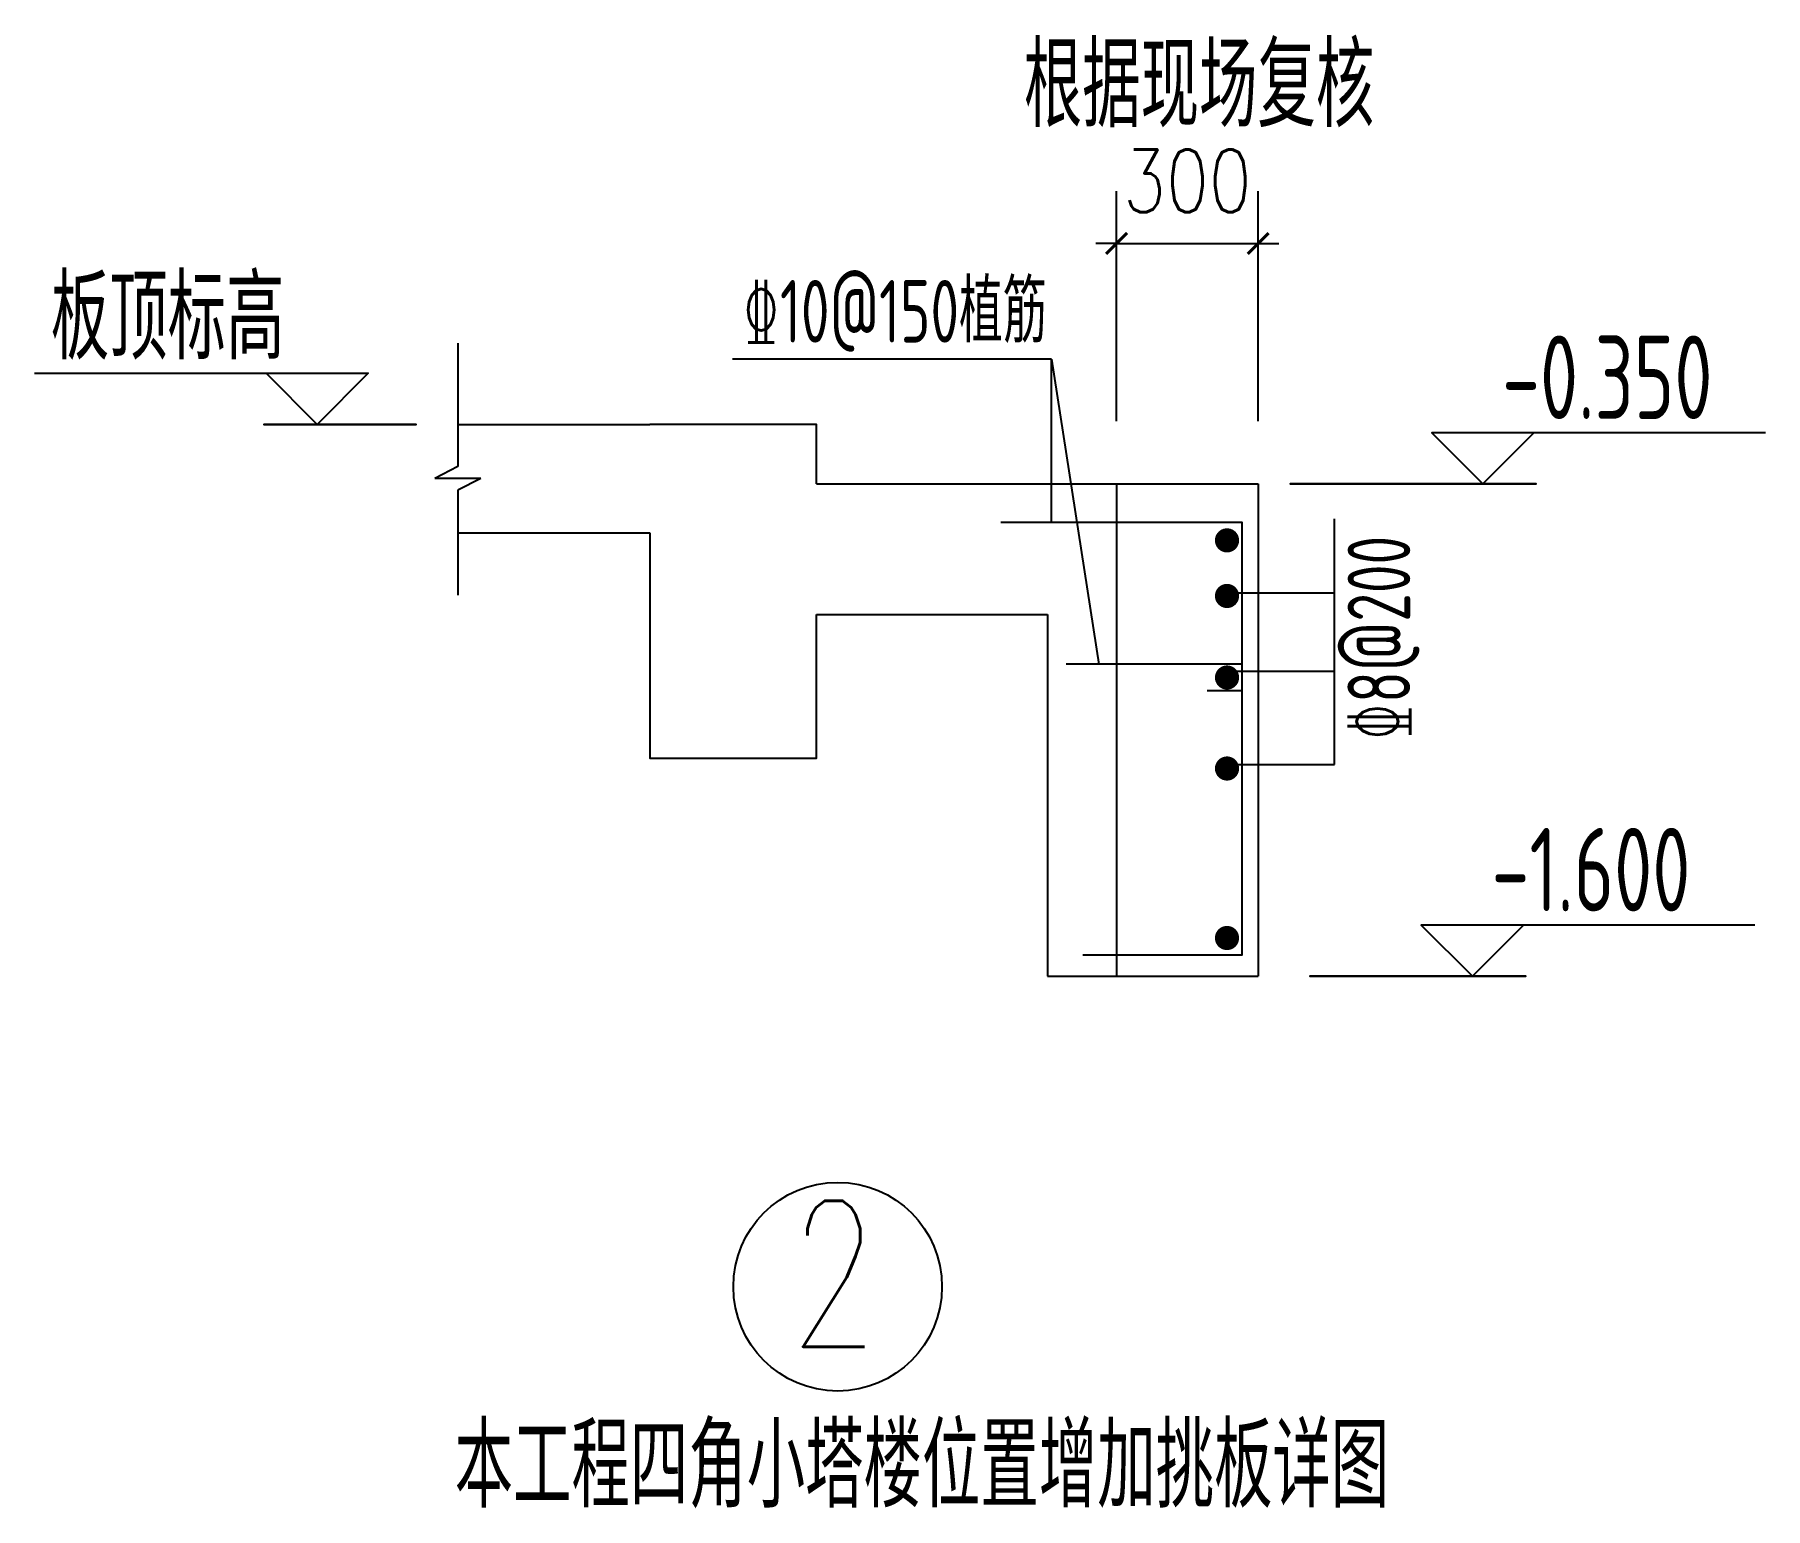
# Model space of a CAD drawing. Header units: millimetres. Extents: x 2998490 to 15040601, y 444546 to 7822218.
# Drawn here: x 14247443 to 14255739, y 7716222 to 7723286 of the extents above; entities that cross this region are included whole.
import ezdxf
from ezdxf.enums import TextEntityAlignment as Align

# ---------------------------------------------------------------- set-up
doc = ezdxf.new("R2010")
doc.units = ezdxf.units.MM
doc.header["$LTSCALE"] = 2000
doc.layers.add('3-ban', color=84, linetype='Continuous')
doc.styles.add('DIM_FONT', font='SIMPLEX', dxfattribs={"width": 0.8, "bigfont": 'HZTXT'})
doc.styles.add('STYLE3', font='tj-romans1.shx', dxfattribs={"width": 0.7, "bigfont": 'tj-hztxt1.shx'})
doc.styles.add('TSSD_Rein', font='Tssdeng.shx', dxfattribs={"width": 0.7, "bigfont": 'hztxt.shx'})
doc.dimstyles.new('DIMN100', dxfattribs={"dimtxt": 300, "dimasz": 100, "dimexe": 250, "dimexo": 300, "dimgap": 150, "dimtad": 1, "dimdec": 0, "dimzin": 0, "dimdsep": 46, "dimtxsty": 'DIM_FONT', "dimblk": 'ARCHTICK', "dimcen": 0.09, "dimclrt": 7, "dimazin": 2, "dimtfac": 1, "dimtdec": 0, "dimtix": 1, "dimtmove": 2, "dimatfit": 3, "dimldrblk": 'ARCHTICK', "dimfxl": 0, "dimtolj": 1, "dimtzin": 0, "dimarcsym": 0})

msp = doc.modelspace()

# ---------------------------------------------------------------- texts
at = {"layer": '3-ban', "style": 'TSSD_Rein', "width": 0.7}
for s, height, p in [('根据现场复核', 400, (14252184, 7722842.4)), ('板顶标高', 400, (14247520.4, 7721728.5)), ('%%13210@150植筋', 300, (14250835.3, 7721809.8)), ('-0.350', 400, (14254476.4, 7721443.6)), ('-1.600', 400, (14254425.8, 7719083.7)), ('本工程四角小塔楼位置增加挑板详图', 400, (14249456, 7716225.8))]:
    msp.add_text(s, height=height, dxfattribs=at).set_placement(p)
msp.add_text('%%1328@200', height=300, rotation=90, dxfattribs=at).set_placement((14254036.2, 7719903.1))
at = {"layer": '3-ban', "color": 2, "style": 'STYLE3', "width": 0.7}
msp.add_text('2', height=700, dxfattribs=at).set_placement((14251273.1, 7717346.8), align=Align.MIDDLE_CENTER)

# ---------------------------------------------------------------- blocks, each defined once
blk = doc.blocks.new('_ArchTick')
at = {"color": 0, "linetype": 'ByBlock', "const_width": 0.15}
blk.add_lwpolyline([(-0.5, -0.5), (0.5, 0.5)], dxfattribs=at)
blk = doc.blocks.new('*D2060')
at = {"layer": '3-ban', "color": 0, "lineweight": -2}
for p, q in [((14252629, 7721432.8), (14252629, 7722534.8)), ((14253307.1, 7721432.8), (14253307.1, 7722534.8)), ((14252629, 7722284.8), (14252529, 7722284.8)), ((14252629, 7722284.8), (14253307.1, 7722284.8)), ((14253307.1, 7722284.8), (14253407.1, 7722284.8))]:
    blk.add_line(p, q, dxfattribs=at)
at = {"layer": 'Defpoints', "color": 0}
for p in [(14253307.1, 7722284.8), (14252629, 7721132.8), (14253307.1, 7721132.8)]:
    blk.add_point(p, dxfattribs=at)
at = {"layer": '3-ban', "color": 0, "lineweight": -2, "xscale": 100, "yscale": 100, "zscale": 100}
blk.add_blockref('_ArchTick', (14252629, 7722284.8), dxfattribs=at)
at = {"layer": '3-ban', "color": 0, "lineweight": -2, "xscale": 100, "yscale": 100, "zscale": 100, "rotation": 180}
blk.add_blockref('_ArchTick', (14253307.1, 7722284.8), dxfattribs=at)
at = {"layer": '3-ban', "color": 7, "insert": (14252968.1, 7722584.8), "char_height": 300, "attachment_point": 5, "style": 'DIM_FONT'}
blk.add_mtext('\\A1;300', dxfattribs=at)

# ---------------------------------------------------------------- dimensions: what is measured, and where the dimension line sits
at = {"layer": '3-ban'}
dim = msp.add_linear_dim(base=(14253307.1, 7722284.8), p1=(14252629, 7721132.8), p2=(14253307.1, 7721132.8), text='300', dimstyle='DIMN100', dxfattribs=at)
dim.commit()
dim.dimension.update_dxf_attribs({"geometry": '*D2060', "text_midpoint": (14252968.1, 7722584.8)})

# ---------------------------------------------------------------- linework, layer by layer
at = {"layer": '3-ban'}
for p, q in [((14249471.2, 7721806.9), (14249471.2, 7721216.3)), ((14252316.3, 7721729.7), (14250788.1, 7721729.7)), ((14252316.3, 7720948.9), (14252316.3, 7721729.7)), ((14252316.3, 7721729.7), (14252543.1, 7720268.4)), ((14249471.2, 7721417.7), (14250390.9, 7721417.7)), ((14249471.2, 7721216.3), (14249360.5, 7721159)), ((14249581.9, 7721159), (14249360.5, 7721159)), ((14249581.9, 7721159), (14249471.2, 7721101.7)), ((14251190.9, 7721132.8), (14252629, 7721132.8)), ((14252629, 7721132.8), (14252629, 7718772.9)), ((14252629, 7721132.8), (14253307.1, 7721132.8)), ((14253307.1, 7721132.8), (14253307.1, 7718772.9)), ((14249471.2, 7721101.7), (14249471.2, 7720599.5)), ((14253673.9, 7719787), (14253673.9, 7720965.5)), ((14249471.2, 7720897.5), (14250390.9, 7720897.5)), ((14253144.4, 7720609.9), (14253673.9, 7720609.9)), ((14251190.9, 7720506.5), (14252297.8, 7720506.5)), ((14252297.8, 7720506.5), (14252297.8, 7718772.9)), ((14253144.4, 7720234.2), (14253673.9, 7720234.2)), ((14253144.4, 7719787), (14253673.9, 7719787)), ((14252297.8, 7718772.9), (14252629, 7718772.9)), ((14252629, 7718772.9), (14253307.1, 7718772.9))]:
    msp.add_line(p, q, dxfattribs=at)
at = {"layer": '3-ban', "color": 1}
for p, q in [((14253229.1, 7720268.4), (14252387.4, 7720268.4)), ((14253229.1, 7720139.9), (14253063.7, 7720139.9))]:
    msp.add_line(p, q, dxfattribs=at)
at = {"layer": '3-ban'}
for points in [[(14247442.8, 7721662.4), (14249041.4, 7721662.4), (14248796.8, 7721417.7), (14249271.4, 7721417.7), (14248541.1, 7721417.7), (14248796.8, 7721417.7), (14248552.2, 7721662.4)], [(14251190.9, 7721132.8), (14251190.9, 7721417.7), (14250390.9, 7721417.7)], [(14255738.5, 7721377.4), (14254139.9, 7721377.4), (14254384.5, 7721132.8), (14253460.1, 7721132.8), (14254640.2, 7721132.8), (14254384.5, 7721132.8), (14254629.1, 7721377.4)], [(14250390.9, 7720897.5), (14250390.9, 7719817.7), (14251190.9, 7719817.7), (14251190.9, 7720506.5)], [(14255688.1, 7719017.6), (14254089.4, 7719017.6), (14254334, 7718772.9), (14253554.8, 7718772.9), (14254589.7, 7718772.9), (14254334, 7718772.9), (14254578.7, 7719017.6)]]:
    msp.add_lwpolyline(points, dxfattribs=at)
at = {"layer": '3-ban', "color": 1}
msp.add_lwpolyline([(14252073.7, 7720948.9), (14253229.1, 7720948.9), (14253229.1, 7718873.7), (14252466.2, 7718873.7)], dxfattribs=at)
at = {"layer": '3-ban', "color": 1, "const_width": 57.9}
for points in [[(14253129.1, 7720861.7, 1), (14253187, 7720861.7, 1)], [(14253129.1, 7720595.3, 1), (14253187, 7720595.3, 1)], [(14253129.1, 7720204.3, 1), (14253187, 7720204.3, 1)], [(14253129.1, 7719768.2, 1), (14253187, 7719768.2, 1)], [(14253129.1, 7718955.9, 1), (14253187, 7718955.9, 1)]]:
    msp.add_lwpolyline(points, format="xyb", close=True, dxfattribs=at)
at = {"layer": '3-ban', "color": 1}
msp.add_circle((14251291.9, 7717284.6), 500, dxfattribs=at)

msp.set_redraw_order([(e.dxf.handle, doc.entitydb.next_handle()) for e in msp.query("TEXT MTEXT ATTDEF DIMENSION ARC_DIMENSION")])  # texts and dimensions are drawn at this point

doc.saveas('drawing.dxf')
